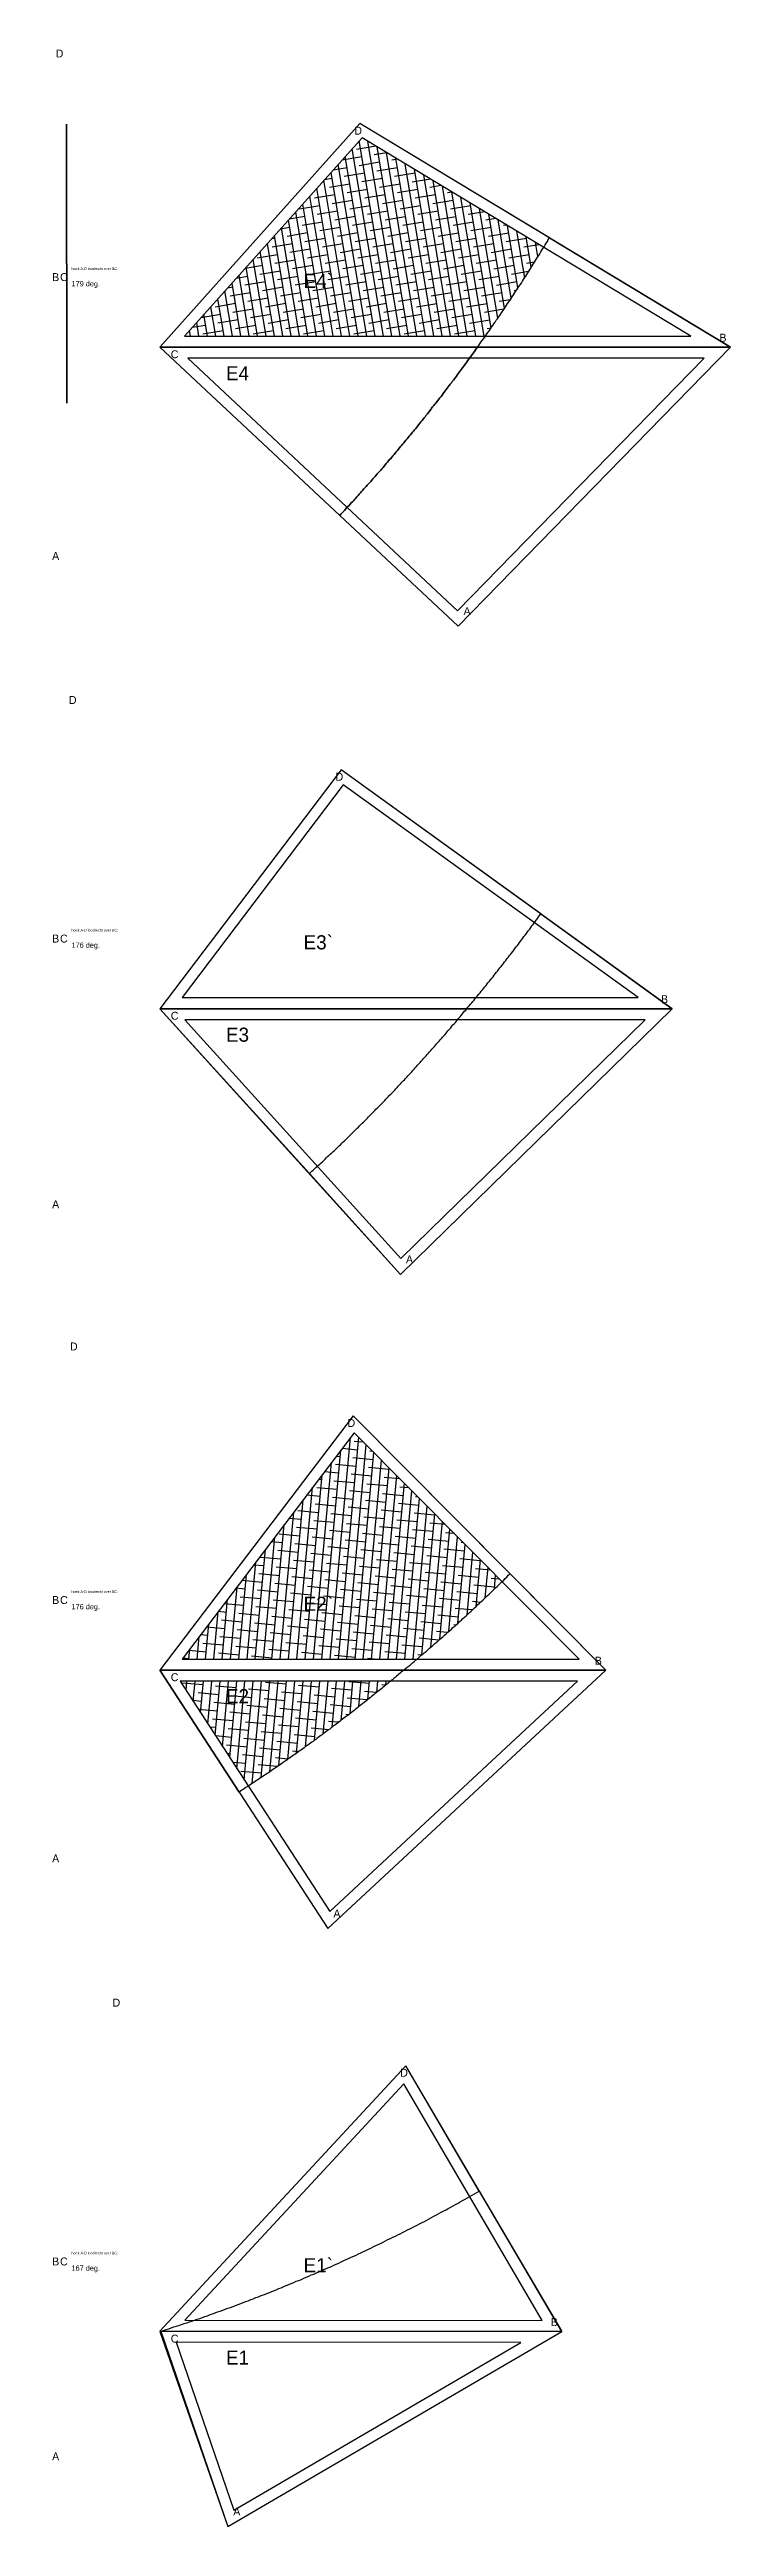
# Model space of a CAD drawing. Extents: x -8646 to 178477, y -34077 to 43180.
# Drawn here: x 174927 to 178014, y -28026 to -16792 of the extents above; entities that cross this region are included whole.
import ezdxf

# ---------------------------------------------------------------- set-up
doc = ezdxf.new("R2010")
doc.units = 0
doc.header["$MEASUREMENT"] = 0
for name, color, linetype in [('08-text.roosters', 7, 'CONTINUOUS'), ('81_roosters.GEVULD', 7, 'CONTINUOUS'), ('81_roosters.hatch', 252, 'CONTINUOUS'), ('81_roosters.offsets', 1, 'CONTINUOUS'), ('81_ROOSTERS_PLINE', 5, 'CONTINUOUS')]:
    doc.layers.add(name, color=color, linetype=linetype)

msp = doc.modelspace()

# ---------------------------------------------------------------- texts
at = {"layer": '08-text.roosters'}
for s, height, p in [('D', 36, (174955, -16828, -907)), ('D', 36, (176309, -17178)), ('B', 36, (174939, -17842)), ('C', 36, (174975, -17842)), ('hoek A-D loodrecht over BC: ', 12, (175027, -17792)), ('179 deg.', 24, (175027, -17866)), ('E4`', 64, (176079, -17873)), ('B', 36, (177964, -18117)), ('C', 36, (175477, -18192)), ('E4', 64, (175727, -18292)), ('A', 36, (174939, -19107, -1352)), ('A', 36, (176804, -19357)), ('D', 36, (175015, -19760, -822)), ('D', 36, (176224, -20108)), ('hoek A-D loodrecht over BC: ', 12, (175027, -20792)), ('B', 36, (174939, -20842)), ('C', 36, (174975, -20842)), ('176 deg.', 24, (175027, -20866)), ('E3`', 64, (176079, -20873)), ('B', 36, (177699, -21117)), ('C', 36, (175477, -21192)), ('E3', 64, (175727, -21292)), ('A', 36, (174939, -22047, -1091)), ('A', 36, (176543, -22297)), ('D', 36, (175020, -22692, -875)), ('D', 36, (176278, -23039)), ('B', 36, (174939, -23842)), ('C', 36, (174975, -23842)), ('hoek A-D loodrecht over BC: ', 12, (175027, -23792)), ('E2`', 64, (176079, -23873)), ('176 deg.', 24, (175027, -23866)), ('B', 36, (177399, -24117)), ('C', 36, (175477, -24192)), ('E2', 64, (175727, -24292)), ('A', 36, (174939, -25014, -761)), ('A', 36, (176214, -25264)), ('D', 36, (175213, -25668, -1114)), ('D', 36, (176517, -25986)), ('B', 36, (174939, -26842)), ('C', 36, (174975, -26842)), ('hoek A-D loodrecht over BC: ', 12, (175027, -26792)), ('167 deg.', 24, (175027, -26866)), ('E1`', 64, (176079, -26873)), ('C', 36, (175477, -27192)), ('B', 36, (177199, -27117)), ('E1', 64, (175727, -27292)), ('A', 36, (174939, -27726, -308)), ('A', 36, (175760, -27976))]:
    msp.add_text(s, height=height, dxfattribs=at).set_placement(p)

# ---------------------------------------------------------------- hatches: boundary and pattern name
at = {"layer": '81_roosters.hatch'}
h = msp.add_hatch(dxfattribs=at)
h.set_pattern_fill('ANSI38', color=256, scale=300, style=0)
h.set_pattern_definition([(99.4442, (176867.358, -18141.915), (-36.9917, -6.1533), []), (189.4442, (176867.358, -18141.915), (-67.8302, -49.29825), [93.75, -56.25])])
h.paths.add_polyline_path([(176344, -17192), (175539, -18092), (176903, -18092), (176905, -18089), (176910, -18081), (176916, -18074), (176921, -18066), (176926, -18059), (176931, -18051), (176937, -18043), (176942, -18036), (176947, -18028), (176952, -18020), (176958, -18013), (176963, -18005), (176968, -17998), (176973, -17990), (176979, -17982), (176984, -17975), (176989, -17967), (176994, -17959), (176999, -17951), (177004, -17944), (177010, -17936), (177015, -17928), (177020, -17921), (177025, -17913), (177030, -17905), (177035, -17897), (177040, -17890), (177045, -17882), (177050, -17874), (177055, -17866), (177061, -17859), (177066, -17851), (177071, -17843), (177076, -17835), (177081, -17827), (177086, -17820), (177091, -17812), (177096, -17804), (177101, -17796), (177106, -17788), (177110, -17781), (177115, -17773), (177120, -17765), (177125, -17757), (177130, -17749), (177135, -17741), (177140, -17733), (177145, -17726), (177150, -17718), (177155, -17710), (177159, -17702), (177164, -17694), (177167, -17689)])
h = msp.add_hatch(dxfattribs=at)
h.set_pattern_fill('ANSI38', color=256, scale=300, style=0)
h.set_pattern_definition([(84.767, (176533.348, -24141.915), (-37.3437, 3.4203), []), (174.767, (176533.348, -24141.915), (-78.1077, -30.5031), [93.75, -56.25])])
h.paths.add_polyline_path([(176308, -23065), (175528, -24092), (176593, -24092), (176596, -24090), (176603, -24083), (176611, -24076), (176619, -24070), (176626, -24063), (176634, -24057), (176642, -24050), (176650, -24043), (176657, -24037), (176665, -24030), (176673, -24023), (176680, -24017), (176688, -24010), (176695, -24003), (176703, -23997), (176711, -23990), (176718, -23983), (176726, -23976), (176733, -23970), (176741, -23963), (176749, -23956), (176756, -23949), (176764, -23942), (176771, -23936), (176779, -23929), (176786, -23922), (176794, -23915), (176801, -23908), (176809, -23901), (176816, -23895), (176824, -23888), (176831, -23881), (176839, -23874), (176846, -23867), (176853, -23860), (176861, -23853), (176868, -23846), (176876, -23839), (176883, -23832), (176891, -23825), (176898, -23818), (176905, -23811), (176913, -23804), (176920, -23797), (176927, -23790), (176935, -23783), (176942, -23776), (176949, -23769), (176957, -23762), (176964, -23755), (176971, -23748), (176978, -23741), (176979, -23740)])
h.paths.add_polyline_path([(175519, -24192), (175828, -24668), (175829, -24667), (175835, -24663), (175841, -24659), (175847, -24655), (175853, -24651), (175859, -24647), (175866, -24643), (175872, -24639), (175878, -24635), (175884, -24631), (175890, -24627), (175896, -24623), (175902, -24619), (175908, -24615), (175914, -24611), (175920, -24607), (175926, -24603), (175932, -24599), (175938, -24594), (175944, -24590), (175950, -24586), (175956, -24582), (175962, -24578), (175968, -24574), (175974, -24570), (175980, -24566), (175986, -24561), (175992, -24557), (175998, -24553), (176004, -24549), (176009, -24545), (176015, -24541), (176021, -24537), (176027, -24532), (176033, -24528), (176039, -24524), (176045, -24520), (176051, -24516), (176057, -24511), (176063, -24507), (176069, -24503), (176075, -24499), (176081, -24494), (176086, -24490), (176092, -24486), (176098, -24482), (176104, -24477), (176110, -24473), (176116, -24469), (176122, -24465), (176128, -24460), (176134, -24456), (176139, -24452), (176145, -24447), (176151, -24443), (176157, -24439), (176163, -24435), (176169, -24430), (176174, -24426), (176180, -24422), (176186, -24417), (176192, -24413), (176198, -24409), (176204, -24404), (176209, -24400), (176215, -24395), (176221, -24391), (176227, -24387), (176233, -24382), (176238, -24378), (176244, -24374), (176250, -24369), (176256, -24365), (176261, -24360), (176267, -24356), (176273, -24351), (176279, -24347), (176285, -24343), (176290, -24338), (176296, -24334), (176302, -24329), (176308, -24325), (176313, -24320), (176319, -24316), (176325, -24311), (176330, -24307), (176336, -24302), (176342, -24298), (176348, -24293), (176353, -24289), (176359, -24284), (176365, -24280), (176370, -24275), (176376, -24271), (176382, -24266), (176387, -24262), (176393, -24257), (176399, -24253), (176404, -24248), (176410, -24244), (176416, -24239), (176421, -24234), (176427, -24230), (176433, -24225), (176438, -24221), (176444, -24216), (176449, -24212), (176455, -24207), (176461, -24202), (176466, -24198), (176472, -24193), (176473, -24192)])
h.paths.add_polyline_path([(175711, -24308), (175850, -24308), (175850, -24212), (175711, -24212)], flags=24)

# ---------------------------------------------------------------- linework, layer by layer
at = {"layer": '81_roosters.GEVULD'}
msp.add_line((175427, -18142), (176779, -19407), dxfattribs=at)
for points in [[(176867, -18142), (176873, -18134), (176878, -18127), (176883, -18119), (176889, -18112), (176894, -18104), (176900, -18097), (176905, -18089), (176910, -18081), (176916, -18074), (176921, -18066), (176926, -18059), (176931, -18051), (176937, -18043), (176942, -18036), (176947, -18028), (176952, -18020), (176958, -18013), (176963, -18005), (176968, -17998), (176973, -17990), (176979, -17982), (176984, -17975), (176989, -17967), (176994, -17959), (176999, -17951), (177004, -17944), (177010, -17936), (177015, -17928), (177020, -17921), (177025, -17913), (177030, -17905), (177035, -17897), (177040, -17890), (177045, -17882), (177050, -17874), (177055, -17866), (177061, -17859), (177066, -17851), (177071, -17843), (177076, -17835), (177081, -17827), (177086, -17820), (177091, -17812), (177096, -17804), (177101, -17796), (177106, -17788), (177110, -17781), (177115, -17773), (177120, -17765), (177125, -17757), (177130, -17749), (177135, -17741), (177140, -17733), (177145, -17726), (177150, -17718), (177155, -17710), (177159, -17702), (177164, -17694), (177169, -17686), (177174, -17678), (177179, -17670), (177184, -17662), (177188, -17654), (177193, -17646), (176334, -17128), (175427, -18142), (176867, -18142)], [(176533, -24142), (176541, -24135), (176549, -24129), (176557, -24122), (176565, -24116), (176572, -24109), (176580, -24103), (176588, -24096), (176596, -24090), (176603, -24083), (176611, -24076), (176619, -24070), (176626, -24063), (176634, -24057), (176642, -24050), (176650, -24043), (176657, -24037), (176665, -24030), (176673, -24023), (176680, -24017), (176688, -24010), (176695, -24003), (176703, -23997), (176711, -23990), (176718, -23983), (176726, -23976), (176733, -23970), (176741, -23963), (176749, -23956), (176756, -23949), (176764, -23942), (176771, -23936), (176779, -23929), (176786, -23922), (176794, -23915), (176801, -23908), (176809, -23901), (176816, -23895), (176824, -23888), (176831, -23881), (176839, -23874), (176846, -23867), (176853, -23860), (176861, -23853), (176868, -23846), (176876, -23839), (176883, -23832), (176891, -23825), (176898, -23818), (176905, -23811), (176913, -23804), (176920, -23797), (176927, -23790), (176935, -23783), (176942, -23776), (176949, -23769), (176957, -23762), (176964, -23755), (176971, -23748), (176978, -23741), (176986, -23734), (176993, -23727), (177000, -23720), (177007, -23712), (177015, -23705), (176303, -22989), (175427, -24142), (176533, -24142)], [(176533, -24142), (176528, -24147), (176522, -24151), (176517, -24156), (176511, -24161), (176506, -24165), (176500, -24170), (176494, -24175), (176489, -24179), (176483, -24184), (176478, -24188), (176472, -24193), (176466, -24198), (176461, -24202), (176455, -24207), (176449, -24212), (176444, -24216), (176438, -24221), (176433, -24225), (176427, -24230), (176421, -24234), (176416, -24239), (176410, -24244), (176404, -24248), (176399, -24253), (176393, -24257), (176387, -24262), (176382, -24266), (176376, -24271), (176370, -24275), (176365, -24280), (176359, -24284), (176353, -24289), (176348, -24293), (176342, -24298), (176336, -24302), (176330, -24307), (176325, -24311), (176319, -24316), (176313, -24320), (176308, -24325), (176302, -24329), (176296, -24334), (176290, -24338), (176285, -24343), (176279, -24347), (176273, -24351), (176267, -24356), (176261, -24360), (176256, -24365), (176250, -24369), (176244, -24374), (176238, -24378), (176233, -24382), (176227, -24387), (176221, -24391), (176215, -24395), (176209, -24400), (176204, -24404), (176198, -24409), (176192, -24413), (176186, -24417), (176180, -24422), (176174, -24426), (176169, -24430), (176163, -24435), (176157, -24439), (176151, -24443), (176145, -24447), (176139, -24452), (176134, -24456), (176128, -24460), (176122, -24465), (176116, -24469), (176110, -24473), (176104, -24477), (176098, -24482), (176092, -24486), (176086, -24490), (176081, -24494), (176075, -24499), (176069, -24503), (176063, -24507), (176057, -24511), (176051, -24516), (176045, -24520), (176039, -24524), (176033, -24528), (176027, -24532), (176021, -24537), (176015, -24541), (176009, -24545), (176004, -24549), (175998, -24553), (175992, -24557), (175986, -24561), (175980, -24566), (175974, -24570), (175968, -24574), (175962, -24578), (175956, -24582), (175950, -24586), (175944, -24590), (175938, -24594), (175932, -24599), (175926, -24603), (175920, -24607), (175914, -24611), (175908, -24615), (175902, -24619), (175896, -24623), (175890, -24627), (175884, -24631), (175878, -24635), (175872, -24639), (175866, -24643), (175859, -24647), (175853, -24651), (175847, -24655), (175841, -24659), (175835, -24663), (175829, -24667), (175823, -24671), (175817, -24675), (175811, -24679), (175805, -24683), (175799, -24687), (175793, -24691), (175787, -24695), (175427, -24142), (176533, -24142)]]:
    msp.add_lwpolyline(points, dxfattribs=at)
at = {"layer": '81_roosters.GEVULD', "extrusion": (-3.66657e-07, -5.07328e-07, 1)}
msp.add_lwpolyline([(176819, -21142), (176824, -21135), (176830, -21129), (176835, -21122), (176841, -21116), (176846, -21109), (176852, -21103), (176857, -21096), (176863, -21090), (176868, -21083), (176873, -21076), (176879, -21070), (176884, -21063), (176890, -21057), (176895, -21050), (176900, -21043), (176906, -21037), (176911, -21030), (176916, -21023), (176922, -21017), (176927, -21010), (176932, -21004), (176938, -20997), (176943, -20990), (176948, -20984), (176954, -20977), (176959, -20970), (176964, -20963), (176969, -20957), (176975, -20950), (176980, -20943), (176985, -20937), (176990, -20930), (176996, -20923), (177001, -20916), (177006, -20910), (177011, -20903), (177017, -20896), (177022, -20890), (177027, -20883), (177032, -20876), (177037, -20869), (177042, -20862), (177048, -20856), (177053, -20849), (177058, -20842), (177063, -20835), (177068, -20828), (177073, -20822), (177078, -20815), (177083, -20808), (177089, -20801), (177094, -20794), (177099, -20787), (177104, -20781), (177109, -20774), (177114, -20767), (177119, -20760), (177124, -20753), (177129, -20746), (177134, -20739), (177139, -20733), (177144, -20726), (177149, -20719), (177154, -20712), (176249, -20058), (175427, -21142), (176819, -21142)], dxfattribs=at)
at = {"layer": '81_roosters.GEVULD', "extrusion": (-2.22913e-06, -2.01763e-06, -1)}
msp.add_lwpolyline([(-176105, -21890), (-176111, -21885), (-176117, -21879), (-176123, -21874), (-176129, -21869), (-176135, -21863), (-176141, -21858), (-176147, -21852), (-176152, -21847), (-176158, -21841), (-176164, -21836), (-176170, -21830), (-176176, -21825), (-176182, -21819), (-176188, -21813), (-176194, -21808), (-176200, -21802), (-176206, -21797), (-176211, -21791), (-176217, -21786), (-176223, -21780), (-176229, -21774), (-176235, -21769), (-176241, -21763), (-176247, -21758), (-176252, -21752), (-176258, -21746), (-176264, -21741), (-176270, -21735), (-176276, -21730), (-176281, -21724), (-176287, -21718), (-176293, -21713), (-176299, -21707), (-176305, -21701), (-176310, -21696), (-176316, -21690), (-176322, -21684), (-176328, -21679), (-176333, -21673), (-176339, -21667), (-176345, -21662), (-176351, -21656), (-176356, -21650), (-176362, -21644), (-176368, -21639), (-176373, -21633), (-176379, -21627), (-176385, -21621), (-176390, -21616), (-176396, -21610), (-176402, -21604), (-176407, -21598), (-176413, -21593), (-176419, -21587), (-176424, -21581), (-176430, -21575), (-176436, -21569), (-176441, -21564), (-176447, -21558), (-176452, -21552), (-176458, -21546), (-176464, -21540), (-176469, -21534), (-176475, -21529), (-176480, -21523), (-176486, -21517), (-176492, -21511), (-176497, -21505), (-176503, -21499), (-176508, -21493), (-176514, -21487), (-176519, -21482), (-176525, -21476), (-176530, -21470), (-176536, -21464), (-176541, -21458), (-176547, -21452), (-176552, -21446), (-176558, -21440), (-176563, -21434), (-176569, -21428), (-176574, -21422), (-176580, -21416), (-176585, -21410), (-176591, -21404), (-176596, -21398), (-176602, -21392), (-176607, -21386), (-176612, -21380), (-176618, -21374), (-176623, -21368), (-176629, -21362), (-176634, -21356), (-176639, -21350), (-176645, -21344), (-176650, -21338), (-176656, -21332), (-176661, -21326), (-176666, -21320), (-176672, -21314), (-176677, -21308), (-176682, -21302), (-176688, -21296), (-176693, -21290), (-176698, -21284), (-176704, -21278), (-176709, -21271), (-176714, -21265), (-176720, -21259), (-176725, -21253), (-176730, -21247), (-176735, -21241), (-176741, -21235), (-176746, -21229), (-176751, -21222), (-176756, -21216), (-176762, -21210), (-176767, -21204), (-176772, -21198), (-176777, -21192), (-176783, -21185), (-176788, -21179), (-176793, -21173), (-176798, -21167), (-176803, -21161), (-176809, -21154), (-176814, -21148), (-176819, -21142), (-175427, -21142), (-176105, -21890)], dxfattribs=at)
at = {"layer": '81_roosters.GEVULD', "extrusion": (0.000211764, 0.00012415, -1)}
msp.add_lwpolyline([(-175432, -27140), (-175444, -27137), (-175456, -27133), (-175468, -27129), (-175479, -27125), (-175491, -27121), (-175503, -27117), (-175514, -27114), (-175526, -27110), (-175538, -27106), (-175550, -27102), (-175561, -27098), (-175573, -27094), (-175585, -27090), (-175596, -27086), (-175608, -27082), (-175620, -27078), (-175631, -27074), (-175643, -27070), (-175655, -27065), (-175666, -27061), (-175678, -27057), (-175689, -27053), (-175701, -27049), (-175713, -27045), (-175724, -27040), (-175736, -27036), (-175747, -27032), (-175759, -27028), (-175771, -27023), (-175782, -27019), (-175794, -27015), (-175805, -27010), (-175817, -27006), (-175828, -27002), (-175840, -26997), (-175851, -26993), (-175863, -26988), (-175874, -26984), (-175886, -26979), (-175897, -26975), (-175909, -26970), (-175920, -26966), (-175932, -26961), (-175943, -26957), (-175955, -26952), (-175966, -26947), (-175977, -26943), (-175989, -26938), (-176000, -26933), (-176012, -26929), (-176023, -26924), (-176035, -26919), (-176046, -26914), (-176057, -26910), (-176069, -26905), (-176080, -26900), (-176091, -26895), (-176103, -26890), (-176114, -26885), (-176125, -26881), (-176137, -26876), (-176148, -26871), (-176159, -26866), (-176171, -26861), (-176182, -26856), (-176193, -26851), (-176205, -26846), (-176216, -26841), (-176227, -26836), (-176238, -26831), (-176250, -26826), (-176261, -26820), (-176272, -26815), (-176283, -26810), (-176294, -26805), (-176306, -26800), (-176317, -26795), (-176328, -26789), (-176339, -26784), (-176350, -26779), (-176361, -26774), (-176373, -26768), (-176384, -26763), (-176395, -26758), (-176406, -26752), (-176417, -26747), (-176428, -26742), (-176439, -26736), (-176450, -26731), (-176461, -26725), (-176473, -26720), (-176484, -26714), (-176495, -26709), (-176506, -26703), (-176517, -26698), (-176528, -26692), (-176539, -26687), (-176550, -26681), (-176561, -26676), (-176572, -26670), (-176583, -26664), (-176594, -26659), (-176605, -26653), (-176616, -26647), (-176627, -26642), (-176637, -26636), (-176648, -26630), (-176659, -26624), (-176670, -26618), (-176681, -26613), (-176692, -26607), (-176703, -26601), (-176714, -26595), (-176725, -26589), (-176735, -26583), (-176746, -26577), (-176757, -26572), (-176768, -26566), (-176779, -26560), (-176789, -26554), (-176800, -26548), (-176811, -26542), (-176822, -26536), (-176832, -26530), (-176843, -26523), (-176854, -26517), (-176865, -26511), (-176875, -26505), (-176542, -25936), (-175427, -27140), (-175432, -27140)], dxfattribs=at)
at = {"layer": '81_roosters.offsets', "flags": 128}
for points in [[(176334, -17128), (175427, -18142), (178014, -18142)], [(176344, -17192), (175539, -18092), (177834, -18092)], [(178014, -18142), (175427, -18142), (176779, -19407)], [(177895, -18192), (175554, -18192), (176777, -19337)], [(176303, -22989), (175427, -24142), (177449, -24142)], [(176308, -23065), (175528, -24092), (177328, -24092)], [(177449, -24142), (175427, -24142), (176189, -25314)], [(177321, -24192), (175519, -24192), (176198, -25237)], [(176542, -25936), (175427, -27140), (177249, -27142)], [(176533, -26019), (175541, -27090), (177161, -27092)], [(177249, -27142), (175432, -27140), (175735, -28026)], [(177064, -27192), (175502, -27190), (175762, -27952)]]:
    msp.add_lwpolyline(points, close=True, dxfattribs=at)
at = {"layer": '81_roosters.offsets', "elevation": 0, "flags": 128}
for points in [[(176249, -20058), (175427, -21142), (177749, -21142)], [(176259, -20127), (175528, -21092), (177595, -21092)], [(177749, -21142), (175427, -21142), (176518, -22347)], [(177627, -21192), (175540, -21192), (176520, -22275)]]:
    msp.add_lwpolyline(points, close=True, dxfattribs=at)
at = {"layer": '81_ROOSTERS_PLINE', "extrusion": (0.999884, -0.015256, 5.46438e-16)}
msp.add_lwpolyline([(-15171, -1440), (-15164, -1445), (-15156, -1451), (-15148, -1456), (-15141, -1461), (-15133, -1467), (-15126, -1472), (-15118, -1477), (-15111, -1483), (-15103, -1488), (-15095, -1493), (-15088, -1499), (-15080, -1504), (-15073, -1509), (-15065, -1515), (-15057, -1520), (-15050, -1525), (-15042, -1530), (-15034, -1536), (-15027, -1541), (-15019, -1546), (-15011, -1551), (-15004, -1556), (-14996, -1562), (-14988, -1567), (-14981, -1572), (-14973, -1577), (-14965, -1582), (-14958, -1587), (-14950, -1592), (-14942, -1598), (-14934, -1603), (-14927, -1608), (-14919, -1613), (-14911, -1618), (-14903, -1623), (-14896, -1628), (-14888, -1633), (-14880, -1638), (-14872, -1643), (-14864, -1648), (-14857, -1653), (-14849, -1658), (-14841, -1663), (-14833, -1668), (-14825, -1673), (-14818, -1678), (-14810, -1683), (-14802, -1688), (-14794, -1693), (-14786, -1698), (-14778, -1703), (-14771, -1708), (-14763, -1713), (-14755, -1717), (-14747, -1722), (-14739, -1727), (-14731, -1732), (-14723, -1737), (-14715, -1742), (-14707, -1747), (-14699, -1751), (-14692, -1756), (-14684, -1761), (-14676, -1766), (-14157, -907), (-15171, 0), (-15171, -1440)], dxfattribs=at)
at = {"layer": '81_ROOSTERS_PLINE', "extrusion": (-0.999884, 0.015256, -5.45571e-16)}
msp.add_lwpolyline([(14676, -1766), (15171, -2586), (15171, -1440), (15164, -1445), (15156, -1451), (15148, -1456), (15141, -1461), (15133, -1467), (15126, -1472), (15118, -1477), (15111, -1483), (15103, -1488), (15095, -1493), (15088, -1499), (15080, -1504), (15073, -1509), (15065, -1515), (15057, -1520), (15050, -1525), (15042, -1530), (15034, -1536), (15027, -1541), (15019, -1546), (15011, -1551), (15004, -1556), (14996, -1562), (14988, -1567), (14981, -1572), (14973, -1577), (14965, -1582), (14958, -1587), (14950, -1592), (14942, -1598), (14934, -1603), (14927, -1608), (14919, -1613), (14911, -1618), (14903, -1623), (14896, -1628), (14888, -1633), (14880, -1638), (14872, -1643), (14864, -1648), (14857, -1653), (14849, -1658), (14841, -1663), (14833, -1668), (14825, -1673), (14818, -1678), (14810, -1683), (14802, -1688), (14794, -1693), (14786, -1698), (14778, -1703), (14771, -1708), (14763, -1713), (14755, -1717), (14747, -1722), (14739, -1727), (14731, -1732), (14723, -1737), (14715, -1742), (14707, -1747), (14699, -1751), (14692, -1756), (14684, -1761), (14676, -1766)], dxfattribs=at)
at = {"layer": '81_ROOSTERS_PLINE', "extrusion": (1.38778e-16, 6.52256e-16, -1)}
msp.add_lwpolyline([(-177193, -17646), (-178014, -18142), (-176867, -18142), (-176873, -18134), (-176878, -18127), (-176883, -18119), (-176889, -18112), (-176894, -18104), (-176900, -18097), (-176905, -18089), (-176910, -18081), (-176916, -18074), (-176921, -18066), (-176926, -18059), (-176931, -18051), (-176937, -18043), (-176942, -18036), (-176947, -18028), (-176952, -18020), (-176958, -18013), (-176963, -18005), (-176968, -17998), (-176973, -17990), (-176979, -17982), (-176984, -17975), (-176989, -17967), (-176994, -17959), (-176999, -17951), (-177004, -17944), (-177010, -17936), (-177015, -17928), (-177020, -17921), (-177025, -17913), (-177030, -17905), (-177035, -17897), (-177040, -17890), (-177045, -17882), (-177050, -17874), (-177055, -17866), (-177061, -17859), (-177066, -17851), (-177071, -17843), (-177076, -17835), (-177081, -17827), (-177086, -17820), (-177091, -17812), (-177096, -17804), (-177101, -17796), (-177106, -17788), (-177110, -17781), (-177115, -17773), (-177120, -17765), (-177125, -17757), (-177130, -17749), (-177135, -17741), (-177140, -17733), (-177145, -17726), (-177150, -17718), (-177155, -17710), (-177159, -17702), (-177164, -17694), (-177169, -17686), (-177174, -17678), (-177179, -17670), (-177184, -17662), (-177188, -17654), (-177193, -17646)], dxfattribs=at)
at = {"layer": '81_ROOSTERS_PLINE', "extrusion": (1, 2.88154e-16, 1.28023e-15)}
msp.add_lwpolyline([(-17842, -1440), (-17848, -1435), (-17854, -1431), (-17861, -1426), (-17867, -1422), (-17873, -1417), (-17879, -1413), (-17886, -1408), (-17892, -1404), (-17898, -1399), (-17904, -1395), (-17911, -1390), (-17917, -1386), (-17923, -1381), (-17929, -1377), (-17935, -1372), (-17942, -1367), (-17948, -1363), (-17954, -1358), (-17960, -1354), (-17966, -1349), (-17973, -1344), (-17979, -1340), (-17985, -1335), (-17991, -1331), (-17997, -1326), (-18003, -1321), (-18010, -1317), (-18016, -1312), (-18022, -1307), (-18028, -1303), (-18034, -1298), (-18040, -1293), (-18046, -1289), (-18052, -1284), (-18059, -1279), (-18065, -1275), (-18071, -1270), (-18077, -1265), (-18083, -1260), (-18089, -1256), (-18095, -1251), (-18101, -1246), (-18107, -1241), (-18113, -1237), (-18119, -1232), (-18125, -1227), (-18132, -1222), (-18138, -1218), (-18144, -1213), (-18150, -1208), (-18156, -1203), (-18162, -1198), (-18168, -1194), (-18174, -1189), (-18180, -1184), (-18186, -1179), (-18192, -1174), (-18198, -1169), (-18204, -1165), (-18210, -1160), (-18216, -1155), (-18222, -1150), (-18228, -1145), (-18234, -1140), (-18240, -1135), (-18246, -1130), (-18252, -1126), (-18257, -1121), (-18263, -1116), (-18269, -1111), (-18275, -1106), (-18281, -1101), (-18287, -1096), (-18293, -1091), (-18299, -1086), (-18305, -1081), (-18311, -1076), (-18317, -1071), (-18323, -1066), (-18328, -1061), (-18334, -1056), (-18340, -1051), (-18346, -1046), (-18352, -1041), (-18358, -1036), (-18364, -1031), (-18370, -1026), (-18375, -1021), (-18381, -1016), (-18387, -1011), (-18393, -1006), (-18399, -1001), (-18405, -996), (-18410, -991), (-18416, -986), (-18422, -981), (-18428, -976), (-18434, -971), (-18439, -966), (-18445, -961), (-18451, -955), (-18457, -950), (-18462, -945), (-18468, -940), (-18474, -935), (-18480, -930), (-18485, -925), (-18491, -920), (-18497, -914), (-18503, -909), (-18508, -904), (-18514, -899), (-18520, -894), (-18526, -889), (-18531, -883), (-18537, -878), (-18543, -873), (-18548, -868), (-18554, -863), (-18560, -857), (-18565, -852), (-18571, -847), (-18577, -842), (-18582, -836), (-18588, -831), (-18594, -826), (-18599, -821), (-18605, -815), (-18599, -821), (-18594, -826), (-18588, -831), (-18582, -836), (-18577, -842), (-18571, -847), (-18565, -852), (-18560, -857), (-18554, -863), (-18548, -868), (-18543, -873), (-18537, -878), (-18531, -883), (-18526, -889), (-18520, -894), (-18514, -899), (-18508, -904), (-18503, -909), (-18497, -914), (-18491, -920), (-18485, -925), (-18480, -930), (-18474, -935), (-18468, -940), (-18462, -945), (-18457, -950), (-18451, -955), (-18445, -961), (-18439, -966), (-18434, -971), (-18428, -976), (-18422, -981), (-18416, -986), (-18410, -991), (-18405, -996), (-18399, -1001), (-18393, -1006), (-18387, -1011), (-18381, -1016), (-18375, -1021), (-18370, -1026), (-18364, -1031), (-18358, -1036), (-18352, -1041), (-18346, -1046), (-18340, -1051), (-18334, -1056), (-18328, -1061), (-18323, -1066), (-18317, -1071), (-18311, -1076), (-18305, -1081), (-18299, -1086), (-18293, -1091), (-18287, -1096), (-18281, -1101), (-18275, -1106), (-18269, -1111), (-18263, -1116), (-18257, -1121), (-18252, -1126), (-18246, -1130), (-18240, -1135), (-18234, -1140), (-18228, -1145), (-18222, -1150), (-18216, -1155), (-18210, -1160), (-18204, -1165), (-18198, -1169), (-18192, -1174), (-18186, -1179), (-18180, -1184), (-18174, -1189), (-18168, -1194), (-18162, -1198), (-18156, -1203), (-18150, -1208), (-18144, -1213), (-18138, -1218), (-18132, -1222), (-18125, -1227), (-18119, -1232), (-18113, -1237), (-18107, -1241), (-18101, -1246), (-18095, -1251), (-18089, -1256), (-18083, -1260), (-18077, -1265), (-18071, -1270), (-18065, -1275), (-18059, -1279), (-18052, -1284), (-18046, -1289), (-18040, -1293), (-18034, -1298), (-18028, -1303), (-18022, -1307), (-18016, -1312), (-18010, -1317), (-18003, -1321), (-17997, -1326), (-17991, -1331), (-17985, -1335), (-17979, -1340), (-17973, -1344), (-17966, -1349), (-17960, -1354), (-17954, -1358), (-17948, -1363), (-17942, -1367), (-17935, -1372), (-17929, -1377), (-17923, -1381), (-17917, -1386), (-17911, -1390), (-17904, -1395), (-17898, -1399), (-17892, -1404), (-17886, -1408), (-17879, -1413), (-17873, -1417), (-17867, -1422), (-17861, -1426), (-17854, -1431), (-17848, -1435), (-17842, -1440)], dxfattribs=at)
msp.add_lwpolyline([(-17842, -1440), (-17848, -1435), (-17854, -1431), (-17861, -1426), (-17867, -1422), (-17873, -1417), (-17879, -1413), (-17886, -1408), (-17892, -1404), (-17898, -1399), (-17904, -1395), (-17911, -1390), (-17917, -1386), (-17923, -1381), (-17929, -1377), (-17935, -1372), (-17942, -1367), (-17948, -1363), (-17954, -1358), (-17960, -1354), (-17966, -1349), (-17973, -1344), (-17979, -1340), (-17985, -1335), (-17991, -1331), (-17997, -1326), (-18003, -1321), (-18010, -1317), (-18016, -1312), (-18022, -1307), (-18028, -1303), (-18034, -1298), (-18040, -1293), (-18046, -1289), (-18052, -1284), (-18059, -1279), (-18065, -1275), (-18071, -1270), (-18077, -1265), (-18083, -1260), (-18089, -1256), (-18095, -1251), (-18101, -1246), (-18107, -1241), (-18113, -1237), (-18119, -1232), (-18125, -1227), (-18132, -1222), (-18138, -1218), (-18144, -1213), (-18150, -1208), (-18156, -1203), (-18162, -1198), (-18168, -1194), (-18174, -1189), (-18180, -1184), (-18186, -1179), (-18192, -1174), (-18198, -1169), (-18204, -1165), (-18210, -1160), (-18216, -1155), (-18222, -1150), (-18228, -1145), (-18234, -1140), (-18240, -1135), (-18246, -1130), (-18252, -1126), (-18257, -1121), (-18263, -1116), (-18269, -1111), (-18275, -1106), (-18281, -1101), (-18287, -1096), (-18293, -1091), (-18299, -1086), (-18305, -1081), (-18311, -1076), (-18317, -1071), (-18323, -1066), (-18328, -1061), (-18334, -1056), (-18340, -1051), (-18346, -1046), (-18352, -1041), (-18358, -1036), (-18364, -1031), (-18370, -1026), (-18375, -1021), (-18381, -1016), (-18387, -1011), (-18393, -1006), (-18399, -1001), (-18405, -996), (-18410, -991), (-18416, -986), (-18422, -981), (-18428, -976), (-18434, -971), (-18439, -966), (-18445, -961), (-18451, -955), (-18457, -950), (-18462, -945), (-18468, -940), (-18474, -935), (-18480, -930), (-18485, -925), (-18491, -920), (-18497, -914), (-18503, -909), (-18508, -904), (-18514, -899), (-18520, -894), (-18526, -889), (-18531, -883), (-18537, -878), (-18543, -873), (-18548, -868), (-18554, -863), (-18560, -857), (-18565, -852), (-18571, -847), (-18577, -842), (-18582, -836), (-18588, -831), (-18594, -826), (-18599, -821), (-18605, -815), (-18599, -821), (-18594, -826), (-18588, -831), (-18582, -836), (-18577, -842), (-18571, -847), (-18565, -852), (-18560, -857), (-18554, -863), (-18548, -868), (-18543, -873), (-18537, -878), (-18531, -883), (-18526, -889), (-18520, -894), (-18514, -899), (-18508, -904), (-18503, -909), (-18497, -914), (-18491, -920), (-18485, -925), (-18480, -930), (-18474, -935), (-18468, -940), (-18462, -945), (-18457, -950), (-18451, -955), (-18445, -961), (-18439, -966), (-18434, -971), (-18428, -976), (-18422, -981), (-18416, -986), (-18410, -991), (-18405, -996), (-18399, -1001), (-18393, -1006), (-18387, -1011), (-18381, -1016), (-18375, -1021), (-18370, -1026), (-18364, -1031), (-18358, -1036), (-18352, -1041), (-18346, -1046), (-18340, -1051), (-18334, -1056), (-18328, -1061), (-18323, -1066), (-18317, -1071), (-18311, -1076), (-18305, -1081), (-18299, -1086), (-18293, -1091), (-18287, -1096), (-18281, -1101), (-18275, -1106), (-18269, -1111), (-18263, -1116), (-18257, -1121), (-18252, -1126), (-18246, -1130), (-18240, -1135), (-18234, -1140), (-18228, -1145), (-18222, -1150), (-18216, -1155), (-18210, -1160), (-18204, -1165), (-18198, -1169), (-18192, -1174), (-18186, -1179), (-18180, -1184), (-18174, -1189), (-18168, -1194), (-18162, -1198), (-18156, -1203), (-18150, -1208), (-18144, -1213), (-18138, -1218), (-18132, -1222), (-18125, -1227), (-18119, -1232), (-18113, -1237), (-18107, -1241), (-18101, -1246), (-18095, -1251), (-18089, -1256), (-18083, -1260), (-18077, -1265), (-18071, -1270), (-18065, -1275), (-18059, -1279), (-18052, -1284), (-18046, -1289), (-18040, -1293), (-18034, -1298), (-18028, -1303), (-18022, -1307), (-18016, -1312), (-18010, -1317), (-18003, -1321), (-17997, -1326), (-17991, -1331), (-17985, -1335), (-17979, -1340), (-17973, -1344), (-17966, -1349), (-17960, -1354), (-17954, -1358), (-17948, -1363), (-17942, -1367), (-17935, -1372), (-17929, -1377), (-17923, -1381), (-17917, -1386), (-17911, -1390), (-17904, -1395), (-17898, -1399), (-17892, -1404), (-17886, -1408), (-17879, -1413), (-17873, -1417), (-17867, -1422), (-17861, -1426), (-17854, -1431), (-17848, -1435), (-17842, -1440)], dxfattribs=at)
at = {"layer": '81_ROOSTERS_PLINE', "extrusion": (0.075761, 0.696568, 0.713479)}
msp.add_lwpolyline([(-175831, -2652), (-175968, -890), (-175968, -890), (-175968, -890), (-175831, -2652)], dxfattribs=at)
at = {"layer": '81_ROOSTERS_PLINE'}
for points in [[(176867, -18142), (176863, -18148), (176858, -18154), (176854, -18161), (176849, -18167), (176845, -18173), (176840, -18179), (176836, -18186), (176831, -18192), (176827, -18198), (176822, -18204), (176818, -18211), (176813, -18217), (176809, -18223), (176804, -18229), (176799, -18235), (176795, -18242), (176790, -18248), (176786, -18254), (176781, -18260), (176776, -18266), (176772, -18273), (176767, -18279), (176763, -18285), (176758, -18291), (176753, -18297), (176749, -18303), (176744, -18310), (176739, -18316), (176735, -18322), (176730, -18328), (176725, -18334), (176721, -18340), (176716, -18346), (176711, -18352), (176707, -18359), (176702, -18365), (176697, -18371), (176692, -18377), (176688, -18383), (176683, -18389), (176678, -18395), (176674, -18401), (176669, -18407), (176664, -18413), (176659, -18419), (176655, -18425), (176650, -18432), (176645, -18438), (176640, -18444), (176635, -18450), (176631, -18456), (176626, -18462), (176621, -18468), (176616, -18474), (176611, -18480), (176606, -18486), (176602, -18492), (176597, -18498), (176592, -18504), (176587, -18510), (176582, -18516), (176577, -18522), (176572, -18528), (176568, -18534), (176563, -18540), (176558, -18546), (176553, -18552), (176548, -18557), (176543, -18563), (176538, -18569), (176533, -18575), (176528, -18581), (176523, -18587), (176518, -18593), (176514, -18599), (176509, -18605), (176504, -18611), (176499, -18617), (176494, -18623), (176489, -18628), (176484, -18634), (176479, -18640), (176474, -18646), (176469, -18652), (176464, -18658), (176459, -18664), (176454, -18670), (176449, -18675), (176444, -18681), (176439, -18687), (176434, -18693), (176429, -18699), (176423, -18705), (176418, -18710), (176413, -18716), (176408, -18722), (176403, -18728), (176398, -18734), (176393, -18739), (176388, -18745), (176383, -18751), (176378, -18757), (176373, -18762), (176367, -18768), (176362, -18774), (176357, -18780), (176352, -18785), (176347, -18791), (176342, -18797), (176337, -18803), (176331, -18808), (176326, -18814), (176321, -18820), (176316, -18826), (176311, -18831), (176306, -18837), (176300, -18843), (176295, -18848), (176290, -18854), (176285, -18860), (176280, -18865), (176274, -18871), (176269, -18877), (176264, -18882), (176259, -18888), (176253, -18894), (176248, -18899), (176243, -18905), (176248, -18899), (176253, -18894), (176259, -18888), (176264, -18882), (176269, -18877), (176274, -18871), (176280, -18865), (176285, -18860), (176290, -18854), (176295, -18848), (176300, -18843), (176306, -18837), (176311, -18831), (176316, -18826), (176321, -18820), (176326, -18814), (176331, -18808), (176337, -18803), (176342, -18797), (176347, -18791), (176352, -18785), (176357, -18780), (176362, -18774), (176367, -18768), (176373, -18762), (176378, -18757), (176383, -18751), (176388, -18745), (176393, -18739), (176398, -18734), (176403, -18728), (176408, -18722), (176413, -18716), (176418, -18710), (176423, -18705), (176429, -18699), (176434, -18693), (176439, -18687), (176444, -18681), (176449, -18675), (176454, -18670), (176459, -18664), (176464, -18658), (176469, -18652), (176474, -18646), (176479, -18640), (176484, -18634), (176489, -18628), (176494, -18623), (176499, -18617), (176504, -18611), (176509, -18605), (176514, -18599), (176518, -18593), (176523, -18587), (176528, -18581), (176533, -18575), (176538, -18569), (176543, -18563), (176548, -18557), (176553, -18552), (176558, -18546), (176563, -18540), (176568, -18534), (176572, -18528), (176577, -18522), (176582, -18516), (176587, -18510), (176592, -18504), (176597, -18498), (176602, -18492), (176606, -18486), (176611, -18480), (176616, -18474), (176621, -18468), (176626, -18462), (176631, -18456), (176635, -18450), (176640, -18444), (176645, -18438), (176650, -18432), (176655, -18425), (176659, -18419), (176664, -18413), (176669, -18407), (176674, -18401), (176678, -18395), (176683, -18389), (176688, -18383), (176692, -18377), (176697, -18371), (176702, -18365), (176707, -18359), (176711, -18352), (176716, -18346), (176721, -18340), (176725, -18334), (176730, -18328), (176735, -18322), (176739, -18316), (176744, -18310), (176749, -18303), (176753, -18297), (176758, -18291), (176763, -18285), (176767, -18279), (176772, -18273), (176776, -18266), (176781, -18260), (176786, -18254), (176790, -18248), (176795, -18242), (176799, -18235), (176804, -18229), (176809, -18223), (176813, -18217), (176818, -18211), (176822, -18204), (176827, -18198), (176831, -18192), (176836, -18186), (176840, -18179), (176845, -18173), (176849, -18167), (176854, -18161), (176858, -18154), (176863, -18148), (176867, -18142)], [(176867, -18142), (176863, -18148), (176858, -18154), (176854, -18161), (176849, -18167), (176845, -18173), (176840, -18179), (176836, -18186), (176831, -18192), (176827, -18198), (176822, -18204), (176818, -18211), (176813, -18217), (176809, -18223), (176804, -18229), (176799, -18235), (176795, -18242), (176790, -18248), (176786, -18254), (176781, -18260), (176776, -18266), (176772, -18273), (176767, -18279), (176763, -18285), (176758, -18291), (176753, -18297), (176749, -18303), (176744, -18310), (176739, -18316), (176735, -18322), (176730, -18328), (176725, -18334), (176721, -18340), (176716, -18346), (176711, -18352), (176707, -18359), (176702, -18365), (176697, -18371), (176692, -18377), (176688, -18383), (176683, -18389), (176678, -18395), (176674, -18401), (176669, -18407), (176664, -18413), (176659, -18419), (176655, -18425), (176650, -18432), (176645, -18438), (176640, -18444), (176635, -18450), (176631, -18456), (176626, -18462), (176621, -18468), (176616, -18474), (176611, -18480), (176606, -18486), (176602, -18492), (176597, -18498), (176592, -18504), (176587, -18510), (176582, -18516), (176577, -18522), (176572, -18528), (176568, -18534), (176563, -18540), (176558, -18546), (176553, -18552), (176548, -18557), (176543, -18563), (176538, -18569), (176533, -18575), (176528, -18581), (176523, -18587), (176518, -18593), (176514, -18599), (176509, -18605), (176504, -18611), (176499, -18617), (176494, -18623), (176489, -18628), (176484, -18634), (176479, -18640), (176474, -18646), (176469, -18652), (176464, -18658), (176459, -18664), (176454, -18670), (176449, -18675), (176444, -18681), (176439, -18687), (176434, -18693), (176429, -18699), (176423, -18705), (176418, -18710), (176413, -18716), (176408, -18722), (176403, -18728), (176398, -18734), (176393, -18739), (176388, -18745), (176383, -18751), (176378, -18757), (176373, -18762), (176367, -18768), (176362, -18774), (176357, -18780), (176352, -18785), (176347, -18791), (176342, -18797), (176337, -18803), (176331, -18808), (176326, -18814), (176321, -18820), (176316, -18826), (176311, -18831), (176306, -18837), (176300, -18843), (176295, -18848), (176290, -18854), (176285, -18860), (176280, -18865), (176274, -18871), (176269, -18877), (176264, -18882), (176259, -18888), (176253, -18894), (176248, -18899), (176243, -18905), (176248, -18899), (176253, -18894), (176259, -18888), (176264, -18882), (176269, -18877), (176274, -18871), (176280, -18865), (176285, -18860), (176290, -18854), (176295, -18848), (176300, -18843), (176306, -18837), (176311, -18831), (176316, -18826), (176321, -18820), (176326, -18814), (176331, -18808), (176337, -18803), (176342, -18797), (176347, -18791), (176352, -18785), (176357, -18780), (176362, -18774), (176367, -18768), (176373, -18762), (176378, -18757), (176383, -18751), (176388, -18745), (176393, -18739), (176398, -18734), (176403, -18728), (176408, -18722), (176413, -18716), (176418, -18710), (176423, -18705), (176429, -18699), (176434, -18693), (176439, -18687), (176444, -18681), (176449, -18675), (176454, -18670), (176459, -18664), (176464, -18658), (176469, -18652), (176474, -18646), (176479, -18640), (176484, -18634), (176489, -18628), (176494, -18623), (176499, -18617), (176504, -18611), (176509, -18605), (176514, -18599), (176518, -18593), (176523, -18587), (176528, -18581), (176533, -18575), (176538, -18569), (176543, -18563), (176548, -18557), (176553, -18552), (176558, -18546), (176563, -18540), (176568, -18534), (176572, -18528), (176577, -18522), (176582, -18516), (176587, -18510), (176592, -18504), (176597, -18498), (176602, -18492), (176606, -18486), (176611, -18480), (176616, -18474), (176621, -18468), (176626, -18462), (176631, -18456), (176635, -18450), (176640, -18444), (176645, -18438), (176650, -18432), (176655, -18425), (176659, -18419), (176664, -18413), (176669, -18407), (176674, -18401), (176678, -18395), (176683, -18389), (176688, -18383), (176692, -18377), (176697, -18371), (176702, -18365), (176707, -18359), (176711, -18352), (176716, -18346), (176721, -18340), (176725, -18334), (176730, -18328), (176735, -18322), (176739, -18316), (176744, -18310), (176749, -18303), (176753, -18297), (176758, -18291), (176763, -18285), (176767, -18279), (176772, -18273), (176776, -18266), (176781, -18260), (176786, -18254), (176790, -18248), (176795, -18242), (176799, -18235), (176804, -18229), (176809, -18223), (176813, -18217), (176818, -18211), (176822, -18204), (176827, -18198), (176831, -18192), (176836, -18186), (176840, -18179), (176845, -18173), (176849, -18167), (176854, -18161), (176858, -18154), (176863, -18148), (176867, -18142)], [(177015, -23705), (177449, -24142), (176533, -24142), (176541, -24135), (176549, -24129), (176557, -24122), (176565, -24116), (176572, -24109), (176580, -24103), (176588, -24096), (176596, -24090), (176603, -24083), (176611, -24076), (176619, -24070), (176626, -24063), (176634, -24057), (176642, -24050), (176650, -24043), (176657, -24037), (176665, -24030), (176673, -24023), (176680, -24017), (176688, -24010), (176695, -24003), (176703, -23997), (176711, -23990), (176718, -23983), (176726, -23976), (176733, -23970), (176741, -23963), (176749, -23956), (176756, -23949), (176764, -23942), (176771, -23936), (176779, -23929), (176786, -23922), (176794, -23915), (176801, -23908), (176809, -23901), (176816, -23895), (176824, -23888), (176831, -23881), (176839, -23874), (176846, -23867), (176853, -23860), (176861, -23853), (176868, -23846), (176876, -23839), (176883, -23832), (176891, -23825), (176898, -23818), (176905, -23811), (176913, -23804), (176920, -23797), (176927, -23790), (176935, -23783), (176942, -23776), (176949, -23769), (176957, -23762), (176964, -23755), (176971, -23748), (176978, -23741), (176986, -23734), (176993, -23727), (177000, -23720), (177007, -23712), (177015, -23705)], [(175427, -27142), (175735, -28026), (177249, -27142), (175432, -27140), (175427, -27142)]]:
    msp.add_lwpolyline(points, dxfattribs=at)
at = {"layer": '81_ROOSTERS_PLINE', "extrusion": (-0.713479, 0.696568, 0.075761)}
msp.add_lwpolyline([(-111375, 10610), (-109608, 10610), (-109607, 10610), (-109608, 10610), (-111375, 10610)], dxfattribs=at)
at = {"layer": '81_ROOSTERS_PLINE', "extrusion": (0.997547, -0.069993, 3.66657e-07)}
for points in [[(-8547, -1392), (-8541, -1397), (-8534, -1403), (-8527, -1408), (-8521, -1413), (-8514, -1419), (-8508, -1424), (-8501, -1430), (-8495, -1435), (-8488, -1441), (-8481, -1446), (-8475, -1451), (-8468, -1457), (-8462, -1462), (-8455, -1468), (-8448, -1473), (-8442, -1478), (-8435, -1484), (-8429, -1489), (-8422, -1494), (-8415, -1500), (-8409, -1505), (-8402, -1510), (-8395, -1516), (-8389, -1521), (-8382, -1526), (-8375, -1532), (-8369, -1537), (-8362, -1542), (-8355, -1547), (-8348, -1553), (-8342, -1558), (-8335, -1563), (-8328, -1568), (-8322, -1574), (-8315, -1579), (-8308, -1584), (-8301, -1589), (-8295, -1594), (-8288, -1600), (-8281, -1605), (-8274, -1610), (-8268, -1615), (-8261, -1620), (-8254, -1625), (-8247, -1631), (-8240, -1636), (-8234, -1641), (-8227, -1646), (-8220, -1651), (-8213, -1656), (-8206, -1661), (-8199, -1666), (-8193, -1671), (-8186, -1676), (-8179, -1682), (-8172, -1687), (-8165, -1692), (-8158, -1697), (-8151, -1702), (-8145, -1707), (-8138, -1712), (-8131, -1717), (-8124, -1722), (-8117, -1727), (-7463, -822), (-8547, 0), (-8547, -1392)], [(-8117, -1727), (-8547, -2322), (-8547, -1392), (-8541, -1397), (-8534, -1403), (-8527, -1408), (-8521, -1413), (-8514, -1419), (-8508, -1424), (-8501, -1430), (-8495, -1435), (-8488, -1441), (-8481, -1446), (-8475, -1451), (-8468, -1457), (-8462, -1462), (-8455, -1468), (-8448, -1473), (-8442, -1478), (-8435, -1484), (-8429, -1489), (-8422, -1494), (-8415, -1500), (-8409, -1505), (-8402, -1510), (-8395, -1516), (-8389, -1521), (-8382, -1526), (-8375, -1532), (-8369, -1537), (-8362, -1542), (-8355, -1547), (-8348, -1553), (-8342, -1558), (-8335, -1563), (-8328, -1568), (-8322, -1574), (-8315, -1579), (-8308, -1584), (-8301, -1589), (-8295, -1594), (-8288, -1600), (-8281, -1605), (-8274, -1610), (-8268, -1615), (-8261, -1620), (-8254, -1625), (-8247, -1631), (-8240, -1636), (-8234, -1641), (-8227, -1646), (-8220, -1651), (-8213, -1656), (-8206, -1661), (-8199, -1666), (-8193, -1671), (-8186, -1676), (-8179, -1682), (-8172, -1687), (-8165, -1692), (-8158, -1697), (-8151, -1702), (-8145, -1707), (-8138, -1712), (-8131, -1717), (-8124, -1722), (-8117, -1727)]]:
    msp.add_lwpolyline(points, dxfattribs=at)
at = {"layer": '81_ROOSTERS_PLINE', "extrusion": (-3.66657e-07, -5.07328e-07, 1)}
msp.add_lwpolyline([(177154, -20712), (177749, -21142), (176819, -21142), (176824, -21135), (176830, -21129), (176835, -21122), (176841, -21116), (176846, -21109), (176852, -21103), (176857, -21096), (176863, -21090), (176868, -21083), (176873, -21076), (176879, -21070), (176884, -21063), (176890, -21057), (176895, -21050), (176900, -21043), (176906, -21037), (176911, -21030), (176916, -21023), (176922, -21017), (176927, -21010), (176932, -21004), (176938, -20997), (176943, -20990), (176948, -20984), (176954, -20977), (176959, -20970), (176964, -20963), (176969, -20957), (176975, -20950), (176980, -20943), (176985, -20937), (176990, -20930), (176996, -20923), (177001, -20916), (177006, -20910), (177011, -20903), (177017, -20896), (177022, -20890), (177027, -20883), (177032, -20876), (177037, -20869), (177042, -20862), (177048, -20856), (177053, -20849), (177058, -20842), (177063, -20835), (177068, -20828), (177073, -20822), (177078, -20815), (177083, -20808), (177089, -20801), (177094, -20794), (177099, -20787), (177104, -20781), (177109, -20774), (177114, -20767), (177119, -20760), (177124, -20753), (177129, -20746), (177134, -20739), (177139, -20733), (177144, -20726), (177149, -20719), (177154, -20712)], dxfattribs=at)
at = {"layer": '81_ROOSTERS_PLINE', "extrusion": (-1, -2.01763e-06, 2.22913e-06)}
msp.add_lwpolyline([(21591, -677), (21585, -683), (21580, -689), (21574, -695), (21569, -701), (21563, -707), (21558, -713), (21552, -719), (21547, -725), (21541, -731), (21536, -737), (21530, -742), (21525, -748), (21519, -754), (21514, -760), (21508, -766), (21503, -772), (21497, -778), (21492, -784), (21486, -790), (21480, -795), (21475, -801), (21469, -807), (21464, -813), (21458, -819), (21452, -825), (21447, -830), (21441, -836), (21436, -842), (21430, -848), (21424, -854), (21419, -859), (21413, -865), (21407, -871), (21402, -877), (21396, -883), (21390, -888), (21385, -894), (21379, -900), (21373, -906), (21368, -911), (21362, -917), (21356, -923), (21350, -928), (21345, -934), (21339, -940), (21333, -946), (21327, -951), (21322, -957), (21316, -963), (21310, -968), (21304, -974), (21299, -980), (21293, -985), (21287, -991), (21281, -997), (21275, -1002), (21270, -1008), (21264, -1013), (21258, -1019), (21252, -1025), (21246, -1030), (21241, -1036), (21235, -1041), (21229, -1047), (21223, -1053), (21217, -1058), (21211, -1064), (21205, -1069), (21200, -1075), (21194, -1080), (21188, -1086), (21182, -1092), (21176, -1097), (21170, -1103), (21164, -1108), (21158, -1114), (21152, -1119), (21146, -1125), (21140, -1130), (21134, -1136), (21129, -1141), (21123, -1147), (21117, -1152), (21111, -1157), (21105, -1163), (21099, -1168), (21093, -1174), (21087, -1179), (21081, -1185), (21075, -1190), (21069, -1195), (21063, -1201), (21057, -1206), (21051, -1212), (21045, -1217), (21039, -1222), (21033, -1228), (21026, -1233), (21020, -1239), (21014, -1244), (21008, -1249), (21002, -1255), (20996, -1260), (20990, -1265), (20984, -1271), (20978, -1276), (20972, -1281), (20966, -1287), (20960, -1292), (20953, -1297), (20947, -1302), (20941, -1308), (20935, -1313), (20929, -1318), (20923, -1323), (20917, -1329), (20910, -1334), (20904, -1339), (20898, -1344), (20892, -1350), (20886, -1355), (20880, -1360), (20873, -1365), (20867, -1370), (20861, -1376), (20855, -1381), (20849, -1386), (20842, -1391), (20842, 0), (21591, -677)], dxfattribs=at)
at = {"layer": '81_ROOSTERS_PLINE', "extrusion": (1, 2.01763e-06, -2.22913e-06)}
msp.add_lwpolyline([(-20842, -1391), (-20842, -2322), (-22047, -1090), (-21591, -677), (-21585, -683), (-21580, -689), (-21574, -695), (-21569, -701), (-21563, -707), (-21558, -713), (-21552, -719), (-21547, -725), (-21541, -731), (-21536, -737), (-21530, -742), (-21525, -748), (-21519, -754), (-21514, -760), (-21508, -766), (-21503, -772), (-21497, -778), (-21492, -784), (-21486, -790), (-21480, -795), (-21475, -801), (-21469, -807), (-21464, -813), (-21458, -819), (-21452, -825), (-21447, -830), (-21441, -836), (-21436, -842), (-21430, -848), (-21424, -854), (-21419, -859), (-21413, -865), (-21407, -871), (-21402, -877), (-21396, -883), (-21390, -888), (-21385, -894), (-21379, -900), (-21373, -906), (-21368, -911), (-21362, -917), (-21356, -923), (-21350, -928), (-21345, -934), (-21339, -940), (-21333, -946), (-21327, -951), (-21322, -957), (-21316, -963), (-21310, -968), (-21304, -974), (-21299, -980), (-21293, -985), (-21287, -991), (-21281, -997), (-21275, -1002), (-21270, -1008), (-21264, -1013), (-21258, -1019), (-21252, -1025), (-21246, -1030), (-21241, -1036), (-21235, -1041), (-21229, -1047), (-21223, -1053), (-21217, -1058), (-21211, -1064), (-21205, -1069), (-21200, -1075), (-21194, -1080), (-21188, -1086), (-21182, -1092), (-21176, -1097), (-21170, -1103), (-21164, -1108), (-21158, -1114), (-21152, -1119), (-21146, -1125), (-21140, -1130), (-21134, -1136), (-21129, -1141), (-21123, -1147), (-21117, -1152), (-21111, -1157), (-21105, -1163), (-21099, -1168), (-21093, -1174), (-21087, -1179), (-21081, -1185), (-21075, -1190), (-21069, -1195), (-21063, -1201), (-21057, -1206), (-21051, -1212), (-21045, -1217), (-21039, -1222), (-21033, -1228), (-21026, -1233), (-21020, -1239), (-21014, -1244), (-21008, -1249), (-21002, -1255), (-20996, -1260), (-20990, -1265), (-20984, -1271), (-20978, -1276), (-20972, -1281), (-20966, -1287), (-20960, -1292), (-20953, -1297), (-20947, -1302), (-20941, -1308), (-20935, -1313), (-20929, -1318), (-20923, -1323), (-20917, -1329), (-20910, -1334), (-20904, -1339), (-20898, -1344), (-20892, -1350), (-20886, -1355), (-20880, -1360), (-20873, -1365), (-20867, -1370), (-20861, -1376), (-20855, -1381), (-20849, -1386), (-20842, -1391)], dxfattribs=at)
at = {"layer": '81_ROOSTERS_PLINE', "extrusion": (2.22913e-06, 2.01763e-06, 1)}
msp.add_lwpolyline([(176819, -21142), (177749, -21142), (176518, -22347), (176105, -21890), (176111, -21885), (176117, -21879), (176123, -21874), (176129, -21869), (176135, -21863), (176141, -21858), (176147, -21852), (176152, -21847), (176158, -21841), (176164, -21836), (176170, -21830), (176176, -21825), (176182, -21819), (176188, -21813), (176194, -21808), (176200, -21802), (176206, -21797), (176211, -21791), (176217, -21786), (176223, -21780), (176229, -21774), (176235, -21769), (176241, -21763), (176247, -21758), (176252, -21752), (176258, -21746), (176264, -21741), (176270, -21735), (176276, -21730), (176281, -21724), (176287, -21718), (176293, -21713), (176299, -21707), (176305, -21701), (176310, -21696), (176316, -21690), (176322, -21684), (176328, -21679), (176333, -21673), (176339, -21667), (176345, -21662), (176351, -21656), (176356, -21650), (176362, -21644), (176368, -21639), (176373, -21633), (176379, -21627), (176385, -21621), (176390, -21616), (176396, -21610), (176402, -21604), (176407, -21598), (176413, -21593), (176419, -21587), (176424, -21581), (176430, -21575), (176436, -21569), (176441, -21564), (176447, -21558), (176452, -21552), (176458, -21546), (176464, -21540), (176469, -21534), (176475, -21529), (176480, -21523), (176486, -21517), (176492, -21511), (176497, -21505), (176503, -21499), (176508, -21493), (176514, -21487), (176519, -21482), (176525, -21476), (176530, -21470), (176536, -21464), (176541, -21458), (176547, -21452), (176552, -21446), (176558, -21440), (176563, -21434), (176569, -21428), (176574, -21422), (176580, -21416), (176585, -21410), (176591, -21404), (176596, -21398), (176602, -21392), (176607, -21386), (176612, -21380), (176618, -21374), (176623, -21368), (176629, -21362), (176634, -21356), (176639, -21350), (176645, -21344), (176650, -21338), (176656, -21332), (176661, -21326), (176666, -21320), (176672, -21314), (176677, -21308), (176682, -21302), (176688, -21296), (176693, -21290), (176698, -21284), (176704, -21278), (176709, -21271), (176714, -21265), (176720, -21259), (176725, -21253), (176730, -21247), (176735, -21241), (176741, -21235), (176746, -21229), (176751, -21222), (176756, -21216), (176762, -21210), (176767, -21204), (176772, -21198), (176777, -21192), (176783, -21185), (176788, -21179), (176793, -21173), (176798, -21167), (176803, -21161), (176809, -21154), (176814, -21148), (176819, -21142)], dxfattribs=at)
at = {"layer": '81_ROOSTERS_PLINE', "extrusion": (0.997568, -0.069703, -2.70183e-16)}
msp.add_lwpolyline([(-11591, -1106), (-11584, -1114), (-11578, -1122), (-11571, -1129), (-11565, -1137), (-11558, -1145), (-11552, -1153), (-11545, -1160), (-11539, -1168), (-11532, -1176), (-11525, -1184), (-11519, -1191), (-11512, -1199), (-11506, -1207), (-11499, -1214), (-11492, -1222), (-11486, -1230), (-11479, -1237), (-11472, -1245), (-11466, -1253), (-11459, -1260), (-11452, -1268), (-11446, -1276), (-11439, -1283), (-11432, -1291), (-11425, -1298), (-11419, -1306), (-11412, -1314), (-11405, -1321), (-11398, -1329), (-11391, -1336), (-11385, -1344), (-11378, -1351), (-11371, -1359), (-11364, -1366), (-11357, -1374), (-11350, -1381), (-11344, -1389), (-11337, -1396), (-11330, -1404), (-11323, -1411), (-11316, -1419), (-11309, -1426), (-11302, -1433), (-11295, -1441), (-11288, -1448), (-11281, -1456), (-11274, -1463), (-11267, -1470), (-11260, -1478), (-11253, -1485), (-11246, -1493), (-11239, -1500), (-11232, -1507), (-11225, -1515), (-11218, -1522), (-11211, -1529), (-11204, -1536), (-11197, -1544), (-11190, -1551), (-11183, -1558), (-11176, -1566), (-11169, -1573), (-11161, -1580), (-11154, -1587), (-10438, -875), (-11591, 0), (-11591, -1106)], dxfattribs=at)
at = {"layer": '81_ROOSTERS_PLINE', "extrusion": (0.997568, -0.069703, -3.59955e-16)}
msp.add_lwpolyline([(-11154, -1587), (-11591, -2021), (-11591, -1106), (-11584, -1114), (-11578, -1122), (-11571, -1129), (-11565, -1137), (-11558, -1145), (-11552, -1153), (-11545, -1160), (-11539, -1168), (-11532, -1176), (-11525, -1184), (-11519, -1191), (-11512, -1199), (-11506, -1207), (-11499, -1214), (-11492, -1222), (-11486, -1230), (-11479, -1237), (-11472, -1245), (-11466, -1253), (-11459, -1260), (-11452, -1268), (-11446, -1276), (-11439, -1283), (-11432, -1291), (-11425, -1298), (-11419, -1306), (-11412, -1314), (-11405, -1321), (-11398, -1329), (-11391, -1336), (-11385, -1344), (-11378, -1351), (-11371, -1359), (-11364, -1366), (-11357, -1374), (-11350, -1381), (-11344, -1389), (-11337, -1396), (-11330, -1404), (-11323, -1411), (-11316, -1419), (-11309, -1426), (-11302, -1433), (-11295, -1441), (-11288, -1448), (-11281, -1456), (-11274, -1463), (-11267, -1470), (-11260, -1478), (-11253, -1485), (-11246, -1493), (-11239, -1500), (-11232, -1507), (-11225, -1515), (-11218, -1522), (-11211, -1529), (-11204, -1536), (-11197, -1544), (-11190, -1551), (-11183, -1558), (-11176, -1566), (-11169, -1573), (-11161, -1580), (-11154, -1587)], dxfattribs=at)
at = {"layer": '81_ROOSTERS_PLINE', "extrusion": (1, -4.0747e-16, -2.91434e-16)}
msp.add_lwpolyline([(-23842, -1106), (-23847, -1100), (-23851, -1095), (-23856, -1089), (-23861, -1084), (-23865, -1078), (-23870, -1073), (-23875, -1067), (-23879, -1061), (-23884, -1056), (-23888, -1050), (-23893, -1045), (-23898, -1039), (-23902, -1033), (-23907, -1028), (-23912, -1022), (-23916, -1016), (-23921, -1011), (-23925, -1005), (-23930, -1000), (-23934, -994), (-23939, -988), (-23944, -983), (-23948, -977), (-23953, -971), (-23957, -966), (-23962, -960), (-23966, -954), (-23971, -949), (-23975, -943), (-23980, -937), (-23984, -932), (-23989, -926), (-23993, -920), (-23998, -914), (-24002, -909), (-24007, -903), (-24011, -897), (-24016, -892), (-24020, -886), (-24025, -880), (-24029, -874), (-24034, -869), (-24038, -863), (-24043, -857), (-24047, -851), (-24051, -846), (-24056, -840), (-24060, -834), (-24065, -828), (-24069, -823), (-24074, -817), (-24078, -811), (-24082, -805), (-24087, -799), (-24091, -794), (-24095, -788), (-24100, -782), (-24104, -776), (-24109, -770), (-24113, -765), (-24117, -759), (-24122, -753), (-24126, -747), (-24130, -741), (-24135, -735), (-24139, -730), (-24143, -724), (-24147, -718), (-24152, -712), (-24156, -706), (-24160, -700), (-24165, -694), (-24169, -689), (-24173, -683), (-24177, -677), (-24182, -671), (-24186, -665), (-24190, -659), (-24194, -653), (-24199, -647), (-24203, -641), (-24207, -635), (-24211, -630), (-24216, -624), (-24220, -618), (-24224, -612), (-24228, -606), (-24232, -600), (-24237, -594), (-24241, -588), (-24245, -582), (-24249, -576), (-24253, -570), (-24257, -564), (-24261, -558), (-24266, -552), (-24270, -546), (-24274, -540), (-24278, -534), (-24282, -528), (-24286, -522), (-24290, -516), (-24294, -510), (-24299, -504), (-24303, -498), (-24307, -492), (-24311, -486), (-24315, -480), (-24319, -474), (-24323, -468), (-24327, -462), (-24331, -456), (-24335, -450), (-24339, -444), (-24343, -438), (-24347, -432), (-24351, -426), (-24355, -420), (-24359, -414), (-24363, -408), (-24367, -402), (-24371, -396), (-24375, -390), (-24379, -384), (-24383, -377), (-24387, -371), (-24391, -365), (-24395, -359), (-23842, 0), (-23842, -1106)], dxfattribs=at)
at = {"layer": '81_ROOSTERS_PLINE', "extrusion": (-1, 1.4466e-16, 1.56125e-17)}
msp.add_lwpolyline([(24395, -359), (25014, -761), (23842, -2021), (23842, -1106), (23847, -1100), (23851, -1095), (23856, -1089), (23861, -1084), (23865, -1078), (23870, -1073), (23875, -1067), (23879, -1061), (23884, -1056), (23888, -1050), (23893, -1045), (23898, -1039), (23902, -1033), (23907, -1028), (23912, -1022), (23916, -1016), (23921, -1011), (23925, -1005), (23930, -1000), (23934, -994), (23939, -988), (23944, -983), (23948, -977), (23953, -971), (23957, -966), (23962, -960), (23966, -954), (23971, -949), (23975, -943), (23980, -937), (23984, -932), (23989, -926), (23993, -920), (23998, -914), (24002, -909), (24007, -903), (24011, -897), (24016, -892), (24020, -886), (24025, -880), (24029, -874), (24034, -869), (24038, -863), (24043, -857), (24047, -851), (24051, -846), (24056, -840), (24060, -834), (24065, -828), (24069, -823), (24074, -817), (24078, -811), (24082, -805), (24087, -799), (24091, -794), (24095, -788), (24100, -782), (24104, -776), (24109, -770), (24113, -765), (24117, -759), (24122, -753), (24126, -747), (24130, -741), (24135, -735), (24139, -730), (24143, -724), (24147, -718), (24152, -712), (24156, -706), (24160, -700), (24165, -694), (24169, -689), (24173, -683), (24177, -677), (24182, -671), (24186, -665), (24190, -659), (24194, -653), (24199, -647), (24203, -641), (24207, -635), (24211, -630), (24216, -624), (24220, -618), (24224, -612), (24228, -606), (24232, -600), (24237, -594), (24241, -588), (24245, -582), (24249, -576), (24253, -570), (24257, -564), (24261, -558), (24266, -552), (24270, -546), (24274, -540), (24278, -534), (24282, -528), (24286, -522), (24290, -516), (24294, -510), (24299, -504), (24303, -498), (24307, -492), (24311, -486), (24315, -480), (24319, -474), (24323, -468), (24327, -462), (24331, -456), (24335, -450), (24339, -444), (24343, -438), (24347, -432), (24351, -426), (24355, -420), (24359, -414), (24363, -408), (24367, -402), (24371, -396), (24375, -390), (24379, -384), (24383, -377), (24387, -371), (24391, -365), (24395, -359)], dxfattribs=at)
at = {"layer": '81_ROOSTERS_PLINE', "extrusion": (1.38778e-17, -8.32667e-17, -1)}
msp.add_lwpolyline([(-175787, -24695), (-176189, -25314), (-177449, -24142), (-176533, -24142), (-176528, -24147), (-176522, -24151), (-176517, -24156), (-176511, -24161), (-176506, -24165), (-176500, -24170), (-176494, -24175), (-176489, -24179), (-176483, -24184), (-176478, -24188), (-176472, -24193), (-176466, -24198), (-176461, -24202), (-176455, -24207), (-176449, -24212), (-176444, -24216), (-176438, -24221), (-176433, -24225), (-176427, -24230), (-176421, -24234), (-176416, -24239), (-176410, -24244), (-176404, -24248), (-176399, -24253), (-176393, -24257), (-176387, -24262), (-176382, -24266), (-176376, -24271), (-176370, -24275), (-176365, -24280), (-176359, -24284), (-176353, -24289), (-176348, -24293), (-176342, -24298), (-176336, -24302), (-176330, -24307), (-176325, -24311), (-176319, -24316), (-176313, -24320), (-176308, -24325), (-176302, -24329), (-176296, -24334), (-176290, -24338), (-176285, -24343), (-176279, -24347), (-176273, -24351), (-176267, -24356), (-176261, -24360), (-176256, -24365), (-176250, -24369), (-176244, -24374), (-176238, -24378), (-176233, -24382), (-176227, -24387), (-176221, -24391), (-176215, -24395), (-176209, -24400), (-176204, -24404), (-176198, -24409), (-176192, -24413), (-176186, -24417), (-176180, -24422), (-176174, -24426), (-176169, -24430), (-176163, -24435), (-176157, -24439), (-176151, -24443), (-176145, -24447), (-176139, -24452), (-176134, -24456), (-176128, -24460), (-176122, -24465), (-176116, -24469), (-176110, -24473), (-176104, -24477), (-176098, -24482), (-176092, -24486), (-176086, -24490), (-176081, -24494), (-176075, -24499), (-176069, -24503), (-176063, -24507), (-176057, -24511), (-176051, -24516), (-176045, -24520), (-176039, -24524), (-176033, -24528), (-176027, -24532), (-176021, -24537), (-176015, -24541), (-176009, -24545), (-176004, -24549), (-175998, -24553), (-175992, -24557), (-175986, -24561), (-175980, -24566), (-175974, -24570), (-175968, -24574), (-175962, -24578), (-175956, -24582), (-175950, -24586), (-175944, -24590), (-175938, -24594), (-175932, -24599), (-175926, -24603), (-175920, -24607), (-175914, -24611), (-175908, -24615), (-175902, -24619), (-175896, -24623), (-175890, -24627), (-175884, -24631), (-175878, -24635), (-175872, -24639), (-175866, -24643), (-175859, -24647), (-175853, -24651), (-175847, -24655), (-175841, -24659), (-175835, -24663), (-175829, -24667), (-175823, -24671), (-175817, -24675), (-175811, -24679), (-175805, -24683), (-175799, -24687), (-175793, -24691), (-175787, -24695)], dxfattribs=at)
at = {"layer": '81_ROOSTERS_PLINE', "extrusion": (-0.973816, 0.227338, -0.000211764)}
msp.add_lwpolyline([(-13630, -42), (-13634, -54), (-13638, -66), (-13642, -78), (-13645, -89), (-13649, -101), (-13653, -113), (-13657, -124), (-13661, -136), (-13665, -148), (-13669, -160), (-13673, -171), (-13677, -183), (-13681, -195), (-13685, -206), (-13689, -218), (-13693, -230), (-13697, -241), (-13701, -253), (-13705, -265), (-13709, -276), (-13713, -288), (-13717, -299), (-13722, -311), (-13726, -323), (-13730, -334), (-13734, -346), (-13739, -357), (-13743, -369), (-13747, -381), (-13752, -392), (-13756, -404), (-13760, -415), (-13765, -427), (-13769, -438), (-13773, -450), (-13778, -461), (-13782, -473), (-13787, -484), (-13791, -496), (-13796, -507), (-13800, -519), (-13805, -530), (-13809, -542), (-13814, -553), (-13819, -565), (-13823, -576), (-13828, -587), (-13833, -599), (-13837, -610), (-13842, -622), (-13847, -633), (-13851, -645), (-13856, -656), (-13861, -667), (-13866, -679), (-13870, -690), (-13875, -701), (-13880, -713), (-13885, -724), (-13890, -735), (-13895, -747), (-13900, -758), (-13905, -769), (-13910, -781), (-13915, -792), (-13920, -803), (-13925, -814), (-13930, -826), (-13935, -837), (-13940, -848), (-13945, -859), (-13950, -871), (-13955, -882), (-13960, -893), (-13965, -904), (-13971, -916), (-13976, -927), (-13981, -938), (-13986, -949), (-13992, -960), (-13997, -971), (-14002, -983), (-14007, -994), (-14013, -1005), (-14018, -1016), (-14024, -1027), (-14029, -1038), (-14034, -1049), (-14040, -1060), (-14045, -1071), (-14051, -1082), (-14056, -1094), (-14062, -1105), (-14067, -1116), (-14073, -1127), (-14078, -1138), (-14084, -1149), (-14089, -1160), (-14095, -1171), (-14101, -1182), (-14106, -1193), (-14112, -1204), (-14118, -1215), (-14123, -1226), (-14129, -1236), (-14135, -1247), (-14140, -1258), (-14146, -1269), (-14152, -1280), (-14158, -1291), (-14164, -1302), (-14169, -1313), (-14175, -1324), (-14181, -1334), (-14187, -1345), (-14193, -1356), (-14199, -1367), (-14205, -1378), (-14211, -1389), (-14217, -1399), (-14223, -1410), (-14229, -1421), (-14235, -1432), (-14241, -1442), (-14247, -1453), (-14253, -1464), (-14259, -1475), (-14265, -1485), (-14834, -1152), (-13630, -37), (-13630, -42)], dxfattribs=at)
at = {"layer": '81_ROOSTERS_PLINE', "extrusion": (0.973816, -0.227338, 0.000211764)}
msp.add_lwpolyline([(14265, -1485), (13629, -1859), (13630, -42), (13634, -54), (13638, -66), (13642, -78), (13645, -89), (13649, -101), (13653, -113), (13657, -124), (13661, -136), (13665, -148), (13669, -160), (13673, -171), (13677, -183), (13681, -195), (13685, -206), (13689, -218), (13693, -230), (13697, -241), (13701, -253), (13705, -265), (13709, -276), (13713, -288), (13717, -299), (13722, -311), (13726, -323), (13730, -334), (13734, -346), (13739, -357), (13743, -369), (13747, -381), (13752, -392), (13756, -404), (13760, -415), (13765, -427), (13769, -438), (13773, -450), (13778, -461), (13782, -473), (13787, -484), (13791, -496), (13796, -507), (13800, -519), (13805, -530), (13809, -542), (13814, -553), (13819, -565), (13823, -576), (13828, -587), (13833, -599), (13837, -610), (13842, -622), (13847, -633), (13851, -645), (13856, -656), (13861, -667), (13866, -679), (13870, -690), (13875, -701), (13880, -713), (13885, -724), (13890, -735), (13895, -747), (13900, -758), (13905, -769), (13910, -781), (13915, -792), (13920, -803), (13925, -814), (13930, -826), (13935, -837), (13940, -848), (13945, -859), (13950, -871), (13955, -882), (13960, -893), (13965, -904), (13971, -916), (13976, -927), (13981, -938), (13986, -949), (13992, -960), (13997, -971), (14002, -983), (14007, -994), (14013, -1005), (14018, -1016), (14024, -1027), (14029, -1038), (14034, -1049), (14040, -1060), (14045, -1071), (14051, -1082), (14056, -1094), (14062, -1105), (14067, -1116), (14073, -1127), (14078, -1138), (14084, -1149), (14089, -1160), (14095, -1171), (14101, -1182), (14106, -1193), (14112, -1204), (14118, -1215), (14123, -1226), (14129, -1236), (14135, -1247), (14140, -1258), (14146, -1269), (14152, -1280), (14158, -1291), (14164, -1302), (14169, -1313), (14175, -1324), (14181, -1334), (14187, -1345), (14193, -1356), (14199, -1367), (14205, -1378), (14211, -1389), (14217, -1399), (14223, -1410), (14229, -1421), (14235, -1432), (14241, -1442), (14247, -1453), (14253, -1464), (14259, -1475), (14265, -1485)], dxfattribs=at)
at = {"layer": '81_ROOSTERS_PLINE', "extrusion": (-0.000211764, -0.00012415, 1)}
msp.add_lwpolyline([(176875, -26505), (177249, -27142), (175432, -27140), (175444, -27137), (175456, -27133), (175468, -27129), (175479, -27125), (175491, -27121), (175503, -27117), (175514, -27114), (175526, -27110), (175538, -27106), (175550, -27102), (175561, -27098), (175573, -27094), (175585, -27090), (175596, -27086), (175608, -27082), (175620, -27078), (175631, -27074), (175643, -27070), (175655, -27065), (175666, -27061), (175678, -27057), (175689, -27053), (175701, -27049), (175713, -27045), (175724, -27040), (175736, -27036), (175747, -27032), (175759, -27028), (175771, -27023), (175782, -27019), (175794, -27015), (175805, -27010), (175817, -27006), (175828, -27002), (175840, -26997), (175851, -26993), (175863, -26988), (175874, -26984), (175886, -26979), (175897, -26975), (175909, -26970), (175920, -26966), (175932, -26961), (175943, -26957), (175955, -26952), (175966, -26947), (175977, -26943), (175989, -26938), (176000, -26933), (176012, -26929), (176023, -26924), (176035, -26919), (176046, -26914), (176057, -26910), (176069, -26905), (176080, -26900), (176091, -26895), (176103, -26890), (176114, -26885), (176125, -26881), (176137, -26876), (176148, -26871), (176159, -26866), (176171, -26861), (176182, -26856), (176193, -26851), (176205, -26846), (176216, -26841), (176227, -26836), (176238, -26831), (176250, -26826), (176261, -26820), (176272, -26815), (176283, -26810), (176294, -26805), (176306, -26800), (176317, -26795), (176328, -26789), (176339, -26784), (176350, -26779), (176361, -26774), (176373, -26768), (176384, -26763), (176395, -26758), (176406, -26752), (176417, -26747), (176428, -26742), (176439, -26736), (176450, -26731), (176461, -26725), (176473, -26720), (176484, -26714), (176495, -26709), (176506, -26703), (176517, -26698), (176528, -26692), (176539, -26687), (176550, -26681), (176561, -26676), (176572, -26670), (176583, -26664), (176594, -26659), (176605, -26653), (176616, -26647), (176627, -26642), (176637, -26636), (176648, -26630), (176659, -26624), (176670, -26618), (176681, -26613), (176692, -26607), (176703, -26601), (176714, -26595), (176725, -26589), (176735, -26583), (176746, -26577), (176757, -26572), (176768, -26566), (176779, -26560), (176789, -26554), (176800, -26548), (176811, -26542), (176822, -26536), (176832, -26530), (176843, -26523), (176854, -26517), (176865, -26511), (176875, -26505)], dxfattribs=at)
at = {"layer": '81_ROOSTERS_PLINE', "extrusion": (1, -8.86254e-16, 4.01588e-16)}
msp.add_lwpolyline([(-26842, 0), (-27726, -308), (-26842, -1821), (-26840, -5), (-26842, 0)], dxfattribs=at)

msp.set_redraw_order([(e.dxf.handle, doc.entitydb.next_handle()) for e in msp.query("TEXT MTEXT ATTDEF DIMENSION ARC_DIMENSION")])  # texts and dimensions are drawn at this point

doc.saveas('drawing.dxf')
